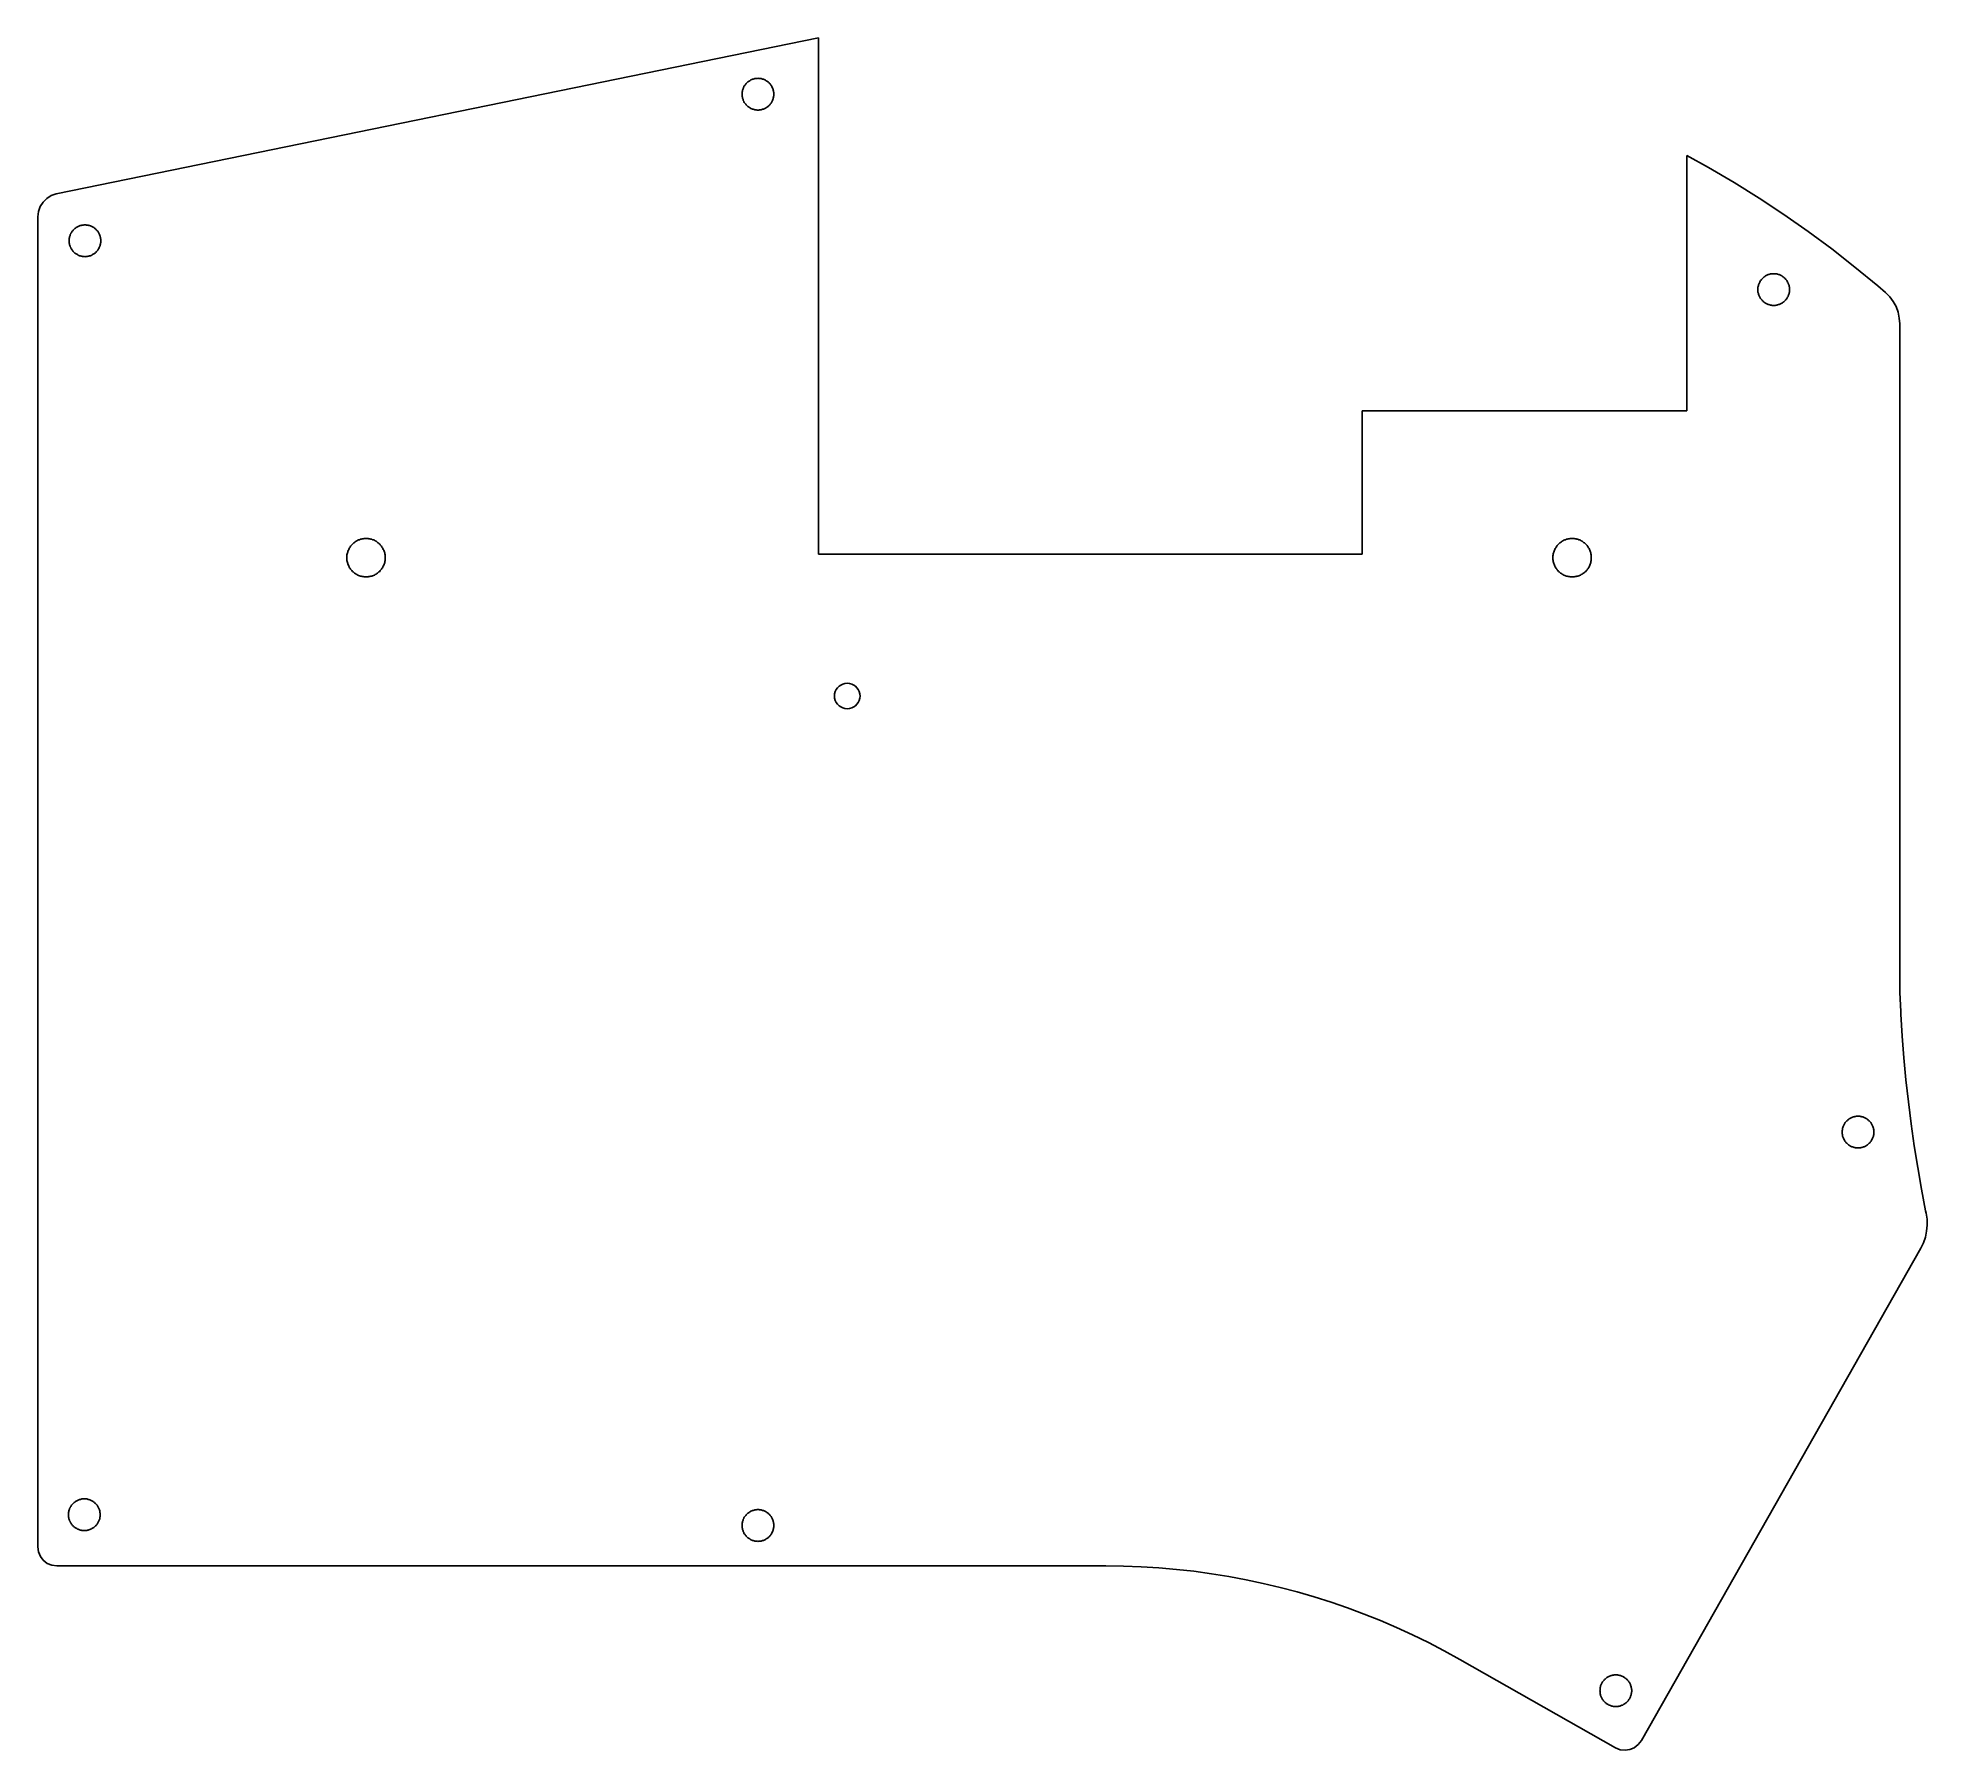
# Model space of a CAD drawing. Header units: centimetres. Extents: x 5 to 155, y 5 to 141.
import ezdxf

# ---------------------------------------------------------------- set-up
doc = ezdxf.new("R2010")
doc.units = ezdxf.units.CM
doc.layers.get('0').update_dxf_attribs({"color": 153, "true_color": 0x5890e1})

msp = doc.modelspace()

# ---------------------------------------------------------------- linework, layer by layer
for points in [[(6.38, 128.73, 0), (66.79, 141.11, 0)], [(66.79, 141.11, 0), (66.79, 100.17, 0)], [(61.39, 137.74, 0), (61.44, 137.77, 0)], [(61.44, 137.77, 0), (61.5, 137.8, 0)], [(61.5, 137.8, 0), (61.56, 137.82, 0)], [(61.56, 137.82, 0), (61.62, 137.84, 0)], [(61.62, 137.84, 0), (61.68, 137.86, 0)], [(61.68, 137.86, 0), (61.74, 137.87, 0)], [(61.74, 137.87, 0), (61.8, 137.88, 0)], [(61.8, 137.88, 0), (61.86, 137.89, 0)], [(61.86, 137.89, 0), (61.92, 137.89, 0)], [(61.92, 137.89, 0), (61.99, 137.9, 0)], [(61.99, 137.9, 0), (62.05, 137.89, 0)], [(62.05, 137.89, 0), (62.12, 137.89, 0)], [(62.12, 137.89, 0), (62.18, 137.88, 0)], [(62.18, 137.88, 0), (62.24, 137.87, 0)], [(62.24, 137.87, 0), (62.3, 137.86, 0)], [(62.3, 137.86, 0), (62.36, 137.84, 0)], [(62.36, 137.84, 0), (62.42, 137.82, 0)], [(62.42, 137.82, 0), (62.48, 137.8, 0)], [(62.48, 137.8, 0), (62.53, 137.77, 0)], [(62.53, 137.77, 0), (62.59, 137.74, 0)], [(60.73, 136.7, 0), (60.74, 136.77, 0)], [(60.73, 136.64, 0), (60.73, 136.7, 0)], [(60.73, 136.57, 0), (60.73, 136.64, 0)], [(60.74, 136.51, 0), (60.73, 136.57, 0)], [(60.74, 136.77, 0), (60.75, 136.83, 0)], [(60.75, 136.45, 0), (60.74, 136.51, 0)], [(60.75, 136.83, 0), (60.76, 136.89, 0)], [(60.76, 136.39, 0), (60.75, 136.45, 0)], [(60.76, 136.89, 0), (60.77, 136.95, 0)], [(60.77, 136.33, 0), (60.76, 136.39, 0)], [(60.77, 136.95, 0), (60.79, 137.01, 0)], [(60.79, 136.27, 0), (60.77, 136.33, 0)], [(60.79, 137.01, 0), (60.81, 137.07, 0)], [(60.81, 137.07, 0), (60.83, 137.13, 0)], [(60.83, 137.13, 0), (60.86, 137.18, 0)], [(60.86, 137.18, 0), (60.88, 137.24, 0)], [(60.88, 137.24, 0), (60.91, 137.29, 0)], [(60.91, 137.29, 0), (60.95, 137.34, 0)], [(60.95, 137.34, 0), (60.98, 137.39, 0)], [(60.98, 137.39, 0), (61.02, 137.44, 0)], [(61.02, 137.44, 0), (61.06, 137.48, 0)], [(61.06, 137.48, 0), (61.1, 137.53, 0)], [(61.1, 137.53, 0), (61.14, 137.57, 0)], [(61.14, 137.57, 0), (61.19, 137.61, 0)], [(61.19, 137.61, 0), (61.24, 137.65, 0)], [(61.24, 137.65, 0), (61.29, 137.68, 0)], [(61.29, 137.68, 0), (61.34, 137.71, 0)], [(61.34, 137.71, 0), (61.39, 137.74, 0)], [(62.59, 137.74, 0), (62.64, 137.71, 0)], [(62.64, 137.71, 0), (62.69, 137.68, 0)], [(62.69, 137.68, 0), (62.74, 137.65, 0)], [(62.74, 137.65, 0), (62.79, 137.61, 0)], [(62.79, 137.61, 0), (62.83, 137.57, 0)], [(62.83, 137.57, 0), (62.88, 137.53, 0)], [(62.88, 137.53, 0), (62.92, 137.48, 0)], [(62.92, 137.48, 0), (62.96, 137.44, 0)], [(62.96, 137.44, 0), (63, 137.39, 0)], [(63, 137.39, 0), (63.03, 137.34, 0)], [(63.03, 137.34, 0), (63.06, 137.29, 0)], [(63.06, 137.29, 0), (63.09, 137.24, 0)], [(63.09, 137.24, 0), (63.12, 137.18, 0)], [(63.12, 137.18, 0), (63.15, 137.13, 0)], [(63.15, 137.13, 0), (63.17, 137.07, 0)], [(63.17, 137.07, 0), (63.19, 137.01, 0)], [(63.19, 137.01, 0), (63.21, 136.95, 0)], [(63.21, 136.33, 0), (63.19, 136.27, 0)], [(63.21, 136.95, 0), (63.22, 136.89, 0)], [(63.22, 136.39, 0), (63.21, 136.33, 0)], [(63.22, 136.89, 0), (63.23, 136.83, 0)], [(63.23, 136.45, 0), (63.22, 136.39, 0)], [(63.23, 136.83, 0), (63.24, 136.77, 0)], [(63.24, 136.51, 0), (63.23, 136.45, 0)], [(63.24, 136.77, 0), (63.24, 136.7, 0)], [(63.24, 136.7, 0), (63.25, 136.64, 0)], [(63.25, 136.64, 0), (63.24, 136.57, 0)], [(63.24, 136.57, 0), (63.24, 136.51, 0)], [(60.81, 136.21, 0), (60.79, 136.27, 0)], [(60.83, 136.15, 0), (60.81, 136.21, 0)], [(60.86, 136.09, 0), (60.83, 136.15, 0)], [(60.88, 136.04, 0), (60.86, 136.09, 0)], [(60.91, 135.99, 0), (60.88, 136.04, 0)], [(60.95, 135.94, 0), (60.91, 135.99, 0)], [(60.98, 135.89, 0), (60.95, 135.94, 0)], [(61.02, 135.84, 0), (60.98, 135.89, 0)], [(61.06, 135.79, 0), (61.02, 135.84, 0)], [(61.1, 135.75, 0), (61.06, 135.79, 0)], [(61.14, 135.71, 0), (61.1, 135.75, 0)], [(61.19, 135.67, 0), (61.14, 135.71, 0)], [(61.24, 135.63, 0), (61.19, 135.67, 0)], [(61.29, 135.6, 0), (61.24, 135.63, 0)], [(61.34, 135.56, 0), (61.29, 135.6, 0)], [(61.39, 135.53, 0), (61.34, 135.56, 0)], [(61.44, 135.51, 0), (61.39, 135.53, 0)], [(61.5, 135.48, 0), (61.44, 135.51, 0)], [(61.56, 135.46, 0), (61.5, 135.48, 0)], [(61.62, 135.44, 0), (61.56, 135.46, 0)], [(61.68, 135.42, 0), (61.62, 135.44, 0)], [(61.74, 135.41, 0), (61.68, 135.42, 0)], [(61.8, 135.4, 0), (61.74, 135.41, 0)], [(61.86, 135.39, 0), (61.8, 135.4, 0)], [(61.92, 135.38, 0), (61.86, 135.39, 0)], [(61.99, 135.38, 0), (61.92, 135.38, 0)], [(62.05, 135.38, 0), (61.99, 135.38, 0)], [(62.12, 135.39, 0), (62.05, 135.38, 0)], [(62.18, 135.4, 0), (62.12, 135.39, 0)], [(62.24, 135.41, 0), (62.18, 135.4, 0)], [(62.3, 135.42, 0), (62.24, 135.41, 0)], [(62.36, 135.44, 0), (62.3, 135.42, 0)], [(62.42, 135.46, 0), (62.36, 135.44, 0)], [(62.48, 135.48, 0), (62.42, 135.46, 0)], [(62.53, 135.51, 0), (62.48, 135.48, 0)], [(62.59, 135.53, 0), (62.53, 135.51, 0)], [(62.64, 135.56, 0), (62.59, 135.53, 0)], [(62.69, 135.6, 0), (62.64, 135.56, 0)], [(62.74, 135.63, 0), (62.69, 135.6, 0)], [(62.79, 135.67, 0), (62.74, 135.63, 0)], [(62.83, 135.71, 0), (62.79, 135.67, 0)], [(62.88, 135.75, 0), (62.83, 135.71, 0)], [(62.92, 135.79, 0), (62.88, 135.75, 0)], [(62.96, 135.84, 0), (62.92, 135.79, 0)], [(63, 135.89, 0), (62.96, 135.84, 0)], [(63.03, 135.94, 0), (63, 135.89, 0)], [(63.06, 135.99, 0), (63.03, 135.94, 0)], [(63.09, 136.04, 0), (63.06, 135.99, 0)], [(63.12, 136.09, 0), (63.09, 136.04, 0)], [(63.15, 136.15, 0), (63.12, 136.09, 0)], [(63.17, 136.21, 0), (63.15, 136.15, 0)], [(63.19, 136.27, 0), (63.17, 136.21, 0)], [(135.6, 111.54, 0), (135.6, 131.79, 0)], [(135.6, 131.79, 0), (137.34, 130.83, 0)], [(137.34, 130.83, 0), (139.36, 129.64, 0)], [(139.36, 129.64, 0), (141.35, 128.39, 0)], [(4.91, 126.93, 0), (4.96, 127.35, 0)], [(4.96, 127.35, 0), (5.1, 127.74, 0)], [(5.1, 127.74, 0), (5.33, 128.09, 0)], [(5.33, 128.09, 0), (5.62, 128.38, 0)], [(5.62, 128.38, 0), (5.98, 128.6, 0)], [(5.98, 128.6, 0), (6.38, 128.73, 0)], [(141.35, 128.39, 0), (143.31, 127.1, 0)], [(4.91, 21.5, 0), (4.91, 126.93, 0)], [(7.64, 125.77, 0), (7.68, 125.82, 0)], [(7.68, 125.82, 0), (7.72, 125.87, 0)], [(7.72, 125.87, 0), (7.76, 125.91, 0)], [(7.76, 125.91, 0), (7.81, 125.95, 0)], [(7.81, 125.95, 0), (7.85, 125.99, 0)], [(7.85, 125.99, 0), (7.9, 126.03, 0)], [(7.9, 126.03, 0), (7.95, 126.06, 0)], [(7.95, 126.06, 0), (8, 126.09, 0)], [(8, 126.09, 0), (8.05, 126.13, 0)], [(8.05, 126.13, 0), (8.11, 126.15, 0)], [(8.11, 126.15, 0), (8.16, 126.18, 0)], [(8.16, 126.18, 0), (8.22, 126.2, 0)], [(8.22, 126.2, 0), (8.28, 126.22, 0)], [(8.28, 126.22, 0), (8.34, 126.24, 0)], [(8.34, 126.24, 0), (8.4, 126.25, 0)], [(8.4, 126.25, 0), (8.46, 126.26, 0)], [(8.46, 126.26, 0), (8.52, 126.27, 0)], [(8.52, 126.27, 0), (8.59, 126.28, 0)], [(8.59, 126.28, 0), (8.65, 126.28, 0)], [(8.65, 126.28, 0), (8.71, 126.28, 0)], [(8.71, 126.28, 0), (8.78, 126.27, 0)], [(8.78, 126.27, 0), (8.84, 126.26, 0)], [(8.84, 126.26, 0), (8.9, 126.25, 0)], [(8.9, 126.25, 0), (8.96, 126.24, 0)], [(8.96, 126.24, 0), (9.02, 126.22, 0)], [(9.02, 126.22, 0), (9.08, 126.2, 0)], [(9.08, 126.2, 0), (9.14, 126.18, 0)], [(9.14, 126.18, 0), (9.19, 126.15, 0)], [(9.19, 126.15, 0), (9.25, 126.13, 0)], [(9.25, 126.13, 0), (9.3, 126.09, 0)], [(9.3, 126.09, 0), (9.35, 126.06, 0)], [(9.35, 126.06, 0), (9.4, 126.03, 0)], [(9.4, 126.03, 0), (9.45, 125.99, 0)], [(9.45, 125.99, 0), (9.49, 125.95, 0)], [(9.49, 125.95, 0), (9.54, 125.91, 0)], [(9.54, 125.91, 0), (9.58, 125.87, 0)], [(9.58, 125.87, 0), (9.62, 125.82, 0)], [(9.62, 125.82, 0), (9.66, 125.77, 0)], [(143.31, 127.1, 0), (145.23, 125.76, 0)], [(7.39, 125.09, 0), (7.4, 125.15, 0)], [(7.39, 125.02, 0), (7.39, 125.09, 0)], [(7.39, 124.96, 0), (7.39, 125.02, 0)], [(7.4, 124.89, 0), (7.39, 124.96, 0)], [(7.4, 125.15, 0), (7.41, 125.21, 0)], [(7.41, 124.83, 0), (7.4, 124.89, 0)], [(7.41, 125.21, 0), (7.42, 125.27, 0)], [(7.42, 124.77, 0), (7.41, 124.83, 0)], [(7.42, 125.27, 0), (7.43, 125.33, 0)], [(7.43, 124.71, 0), (7.42, 124.77, 0)], [(7.43, 125.33, 0), (7.45, 125.39, 0)], [(7.45, 124.65, 0), (7.43, 124.71, 0)], [(7.45, 125.39, 0), (7.47, 125.45, 0)], [(7.47, 124.59, 0), (7.45, 124.65, 0)], [(7.47, 125.45, 0), (7.49, 125.51, 0)], [(7.49, 124.53, 0), (7.47, 124.59, 0)], [(7.49, 125.51, 0), (7.52, 125.57, 0)], [(7.52, 124.48, 0), (7.49, 124.53, 0)], [(7.52, 125.57, 0), (7.54, 125.62, 0)], [(7.54, 124.42, 0), (7.52, 124.48, 0)], [(7.54, 125.62, 0), (7.58, 125.67, 0)], [(7.58, 124.37, 0), (7.54, 124.42, 0)], [(7.58, 125.67, 0), (7.61, 125.72, 0)], [(7.61, 124.32, 0), (7.58, 124.37, 0)], [(7.61, 125.72, 0), (7.64, 125.77, 0)], [(7.64, 124.27, 0), (7.61, 124.32, 0)], [(9.66, 125.77, 0), (9.69, 125.72, 0)], [(9.69, 124.32, 0), (9.66, 124.27, 0)], [(9.69, 125.72, 0), (9.72, 125.67, 0)], [(9.72, 124.37, 0), (9.69, 124.32, 0)], [(9.72, 125.67, 0), (9.75, 125.62, 0)], [(9.75, 124.42, 0), (9.72, 124.37, 0)], [(9.75, 125.62, 0), (9.78, 125.57, 0)], [(9.78, 124.48, 0), (9.75, 124.42, 0)], [(9.78, 125.57, 0), (9.81, 125.51, 0)], [(9.81, 124.53, 0), (9.78, 124.48, 0)], [(9.81, 125.51, 0), (9.83, 125.45, 0)], [(9.83, 124.59, 0), (9.81, 124.53, 0)], [(9.83, 125.45, 0), (9.85, 125.39, 0)], [(9.85, 124.65, 0), (9.83, 124.59, 0)], [(9.85, 125.39, 0), (9.87, 125.33, 0)], [(9.87, 124.71, 0), (9.85, 124.65, 0)], [(9.87, 125.33, 0), (9.88, 125.27, 0)], [(9.88, 124.77, 0), (9.87, 124.71, 0)], [(9.88, 125.27, 0), (9.89, 125.21, 0)], [(9.89, 124.83, 0), (9.88, 124.77, 0)], [(9.89, 125.21, 0), (9.9, 125.15, 0)], [(9.9, 124.89, 0), (9.89, 124.83, 0)], [(9.9, 125.15, 0), (9.9, 125.09, 0)], [(9.9, 125.09, 0), (9.91, 125.02, 0)], [(9.91, 125.02, 0), (9.9, 124.96, 0)], [(9.9, 124.96, 0), (9.9, 124.89, 0)], [(145.23, 125.76, 0), (147.11, 124.37, 0)], [(147.11, 124.37, 0), (148.94, 122.93, 0)], [(7.68, 124.22, 0), (7.64, 124.27, 0)], [(7.72, 124.18, 0), (7.68, 124.22, 0)], [(7.76, 124.13, 0), (7.72, 124.18, 0)], [(7.81, 124.09, 0), (7.76, 124.13, 0)], [(7.85, 124.05, 0), (7.81, 124.09, 0)], [(7.9, 124.01, 0), (7.85, 124.05, 0)], [(7.95, 123.98, 0), (7.9, 124.01, 0)], [(8, 123.95, 0), (7.95, 123.98, 0)], [(8.05, 123.92, 0), (8, 123.95, 0)], [(8.11, 123.89, 0), (8.05, 123.92, 0)], [(8.16, 123.86, 0), (8.11, 123.89, 0)], [(8.22, 123.84, 0), (8.16, 123.86, 0)], [(8.28, 123.82, 0), (8.22, 123.84, 0)], [(8.34, 123.8, 0), (8.28, 123.82, 0)], [(8.4, 123.79, 0), (8.34, 123.8, 0)], [(8.46, 123.78, 0), (8.4, 123.79, 0)], [(8.52, 123.77, 0), (8.46, 123.78, 0)], [(8.59, 123.77, 0), (8.52, 123.77, 0)], [(8.65, 123.76, 0), (8.59, 123.77, 0)], [(8.71, 123.77, 0), (8.65, 123.76, 0)], [(8.78, 123.77, 0), (8.71, 123.77, 0)], [(8.84, 123.78, 0), (8.78, 123.77, 0)], [(8.9, 123.79, 0), (8.84, 123.78, 0)], [(8.96, 123.8, 0), (8.9, 123.79, 0)], [(9.02, 123.82, 0), (8.96, 123.8, 0)], [(9.08, 123.84, 0), (9.02, 123.82, 0)], [(9.14, 123.86, 0), (9.08, 123.84, 0)], [(9.19, 123.89, 0), (9.14, 123.86, 0)], [(9.25, 123.92, 0), (9.19, 123.89, 0)], [(9.3, 123.95, 0), (9.25, 123.92, 0)], [(9.35, 123.98, 0), (9.3, 123.95, 0)], [(9.4, 124.01, 0), (9.35, 123.98, 0)], [(9.45, 124.05, 0), (9.4, 124.01, 0)], [(9.49, 124.09, 0), (9.45, 124.05, 0)], [(9.54, 124.13, 0), (9.49, 124.09, 0)], [(9.58, 124.18, 0), (9.54, 124.13, 0)], [(9.62, 124.22, 0), (9.58, 124.18, 0)], [(9.66, 124.27, 0), (9.62, 124.22, 0)], [(148.94, 122.93, 0), (150.74, 121.45, 0)], [(141.25, 121.35, 0), (141.27, 121.41, 0)], [(141.25, 121.28, 0), (141.25, 121.35, 0)], [(141.27, 121.41, 0), (141.28, 121.47, 0)], [(141.28, 121.47, 0), (141.3, 121.53, 0)], [(141.3, 121.53, 0), (141.32, 121.59, 0)], [(141.32, 121.59, 0), (141.34, 121.64, 0)], [(141.34, 121.64, 0), (141.36, 121.7, 0)], [(141.36, 121.7, 0), (141.39, 121.75, 0)], [(141.39, 121.75, 0), (141.42, 121.81, 0)], [(141.42, 121.81, 0), (141.45, 121.86, 0)], [(141.45, 121.86, 0), (141.49, 121.91, 0)], [(141.49, 121.91, 0), (141.53, 121.95, 0)], [(141.53, 121.95, 0), (141.57, 122, 0)], [(141.57, 122, 0), (141.61, 122.04, 0)], [(141.61, 122.04, 0), (141.65, 122.08, 0)], [(141.65, 122.08, 0), (141.7, 122.12, 0)], [(141.7, 122.12, 0), (141.74, 122.16, 0)], [(141.74, 122.16, 0), (141.79, 122.2, 0)], [(141.79, 122.2, 0), (141.85, 122.23, 0)], [(141.85, 122.23, 0), (141.9, 122.26, 0)], [(141.9, 122.26, 0), (141.95, 122.29, 0)], [(141.95, 122.29, 0), (142.01, 122.31, 0)], [(142.01, 122.31, 0), (142.06, 122.34, 0)], [(142.06, 122.34, 0), (142.12, 122.35, 0)], [(142.12, 122.35, 0), (142.18, 122.37, 0)], [(142.18, 122.37, 0), (142.24, 122.39, 0)], [(142.24, 122.39, 0), (142.31, 122.4, 0)], [(142.31, 122.4, 0), (142.37, 122.4, 0)], [(142.37, 122.4, 0), (142.43, 122.41, 0)], [(142.43, 122.41, 0), (142.5, 122.41, 0)], [(142.5, 122.41, 0), (142.56, 122.41, 0)], [(142.56, 122.41, 0), (142.62, 122.4, 0)], [(142.62, 122.4, 0), (142.69, 122.4, 0)], [(142.69, 122.4, 0), (142.75, 122.39, 0)], [(142.75, 122.39, 0), (142.81, 122.37, 0)], [(142.81, 122.37, 0), (142.87, 122.35, 0)], [(142.87, 122.35, 0), (142.93, 122.34, 0)], [(142.93, 122.34, 0), (142.99, 122.31, 0)], [(142.99, 122.31, 0), (143.04, 122.29, 0)], [(143.04, 122.29, 0), (143.09, 122.26, 0)], [(143.09, 122.26, 0), (143.15, 122.23, 0)], [(143.15, 122.23, 0), (143.2, 122.2, 0)], [(143.2, 122.2, 0), (143.25, 122.16, 0)], [(143.25, 122.16, 0), (143.3, 122.12, 0)], [(143.3, 122.12, 0), (143.34, 122.08, 0)], [(143.34, 122.08, 0), (143.38, 122.04, 0)], [(143.38, 122.04, 0), (143.43, 122, 0)], [(143.43, 122, 0), (143.47, 121.95, 0)], [(143.47, 121.95, 0), (143.5, 121.91, 0)], [(143.5, 121.91, 0), (143.54, 121.86, 0)], [(143.54, 121.86, 0), (143.57, 121.81, 0)], [(143.57, 121.81, 0), (143.6, 121.75, 0)], [(143.6, 121.75, 0), (143.63, 121.7, 0)], [(143.63, 121.7, 0), (143.65, 121.64, 0)], [(143.65, 121.64, 0), (143.68, 121.59, 0)], [(143.68, 121.59, 0), (143.7, 121.53, 0)], [(143.7, 121.53, 0), (143.71, 121.47, 0)], [(143.71, 121.47, 0), (143.73, 121.41, 0)], [(143.73, 121.41, 0), (143.74, 121.35, 0)], [(143.74, 121.35, 0), (143.75, 121.28, 0)], [(150.74, 121.45, 0), (151.36, 120.92, 0)], [(141.24, 121.22, 0), (141.25, 121.28, 0)], [(141.24, 121.15, 0), (141.24, 121.22, 0)], [(141.24, 121.09, 0), (141.24, 121.15, 0)], [(141.25, 121.03, 0), (141.24, 121.09, 0)], [(141.25, 120.96, 0), (141.25, 121.03, 0)], [(141.27, 120.9, 0), (141.25, 120.96, 0)], [(141.28, 120.84, 0), (141.27, 120.9, 0)], [(141.3, 120.78, 0), (141.28, 120.84, 0)], [(141.32, 120.72, 0), (141.3, 120.78, 0)], [(141.34, 120.67, 0), (141.32, 120.72, 0)], [(141.36, 120.61, 0), (141.34, 120.67, 0)], [(141.39, 120.56, 0), (141.36, 120.61, 0)], [(141.42, 120.5, 0), (141.39, 120.56, 0)], [(141.45, 120.45, 0), (141.42, 120.5, 0)], [(141.49, 120.4, 0), (141.45, 120.45, 0)], [(141.53, 120.36, 0), (141.49, 120.4, 0)], [(141.57, 120.31, 0), (141.53, 120.36, 0)], [(141.61, 120.27, 0), (141.57, 120.31, 0)], [(141.65, 120.23, 0), (141.61, 120.27, 0)], [(141.7, 120.19, 0), (141.65, 120.23, 0)], [(141.74, 120.15, 0), (141.7, 120.19, 0)], [(141.79, 120.11, 0), (141.74, 120.15, 0)], [(141.85, 120.08, 0), (141.79, 120.11, 0)], [(141.9, 120.05, 0), (141.85, 120.08, 0)], [(141.95, 120.02, 0), (141.9, 120.05, 0)], [(142.01, 120, 0), (141.95, 120.02, 0)], [(142.06, 119.97, 0), (142.01, 120, 0)], [(142.12, 119.96, 0), (142.06, 119.97, 0)], [(142.18, 119.94, 0), (142.12, 119.96, 0)], [(142.24, 119.92, 0), (142.18, 119.94, 0)], [(142.31, 119.91, 0), (142.24, 119.92, 0)], [(142.37, 119.9, 0), (142.31, 119.91, 0)], [(142.43, 119.9, 0), (142.37, 119.9, 0)], [(142.5, 119.9, 0), (142.43, 119.9, 0)], [(142.56, 119.9, 0), (142.5, 119.9, 0)], [(142.62, 119.9, 0), (142.56, 119.9, 0)], [(142.69, 119.91, 0), (142.62, 119.9, 0)], [(142.75, 119.92, 0), (142.69, 119.91, 0)], [(142.81, 119.94, 0), (142.75, 119.92, 0)], [(142.87, 119.96, 0), (142.81, 119.94, 0)], [(142.93, 119.97, 0), (142.87, 119.96, 0)], [(142.99, 120, 0), (142.93, 119.97, 0)], [(143.04, 120.02, 0), (142.99, 120, 0)], [(143.09, 120.05, 0), (143.04, 120.02, 0)], [(143.15, 120.08, 0), (143.09, 120.05, 0)], [(143.2, 120.11, 0), (143.15, 120.08, 0)], [(143.25, 120.15, 0), (143.2, 120.11, 0)], [(143.3, 120.19, 0), (143.25, 120.15, 0)], [(143.34, 120.23, 0), (143.3, 120.19, 0)], [(143.38, 120.27, 0), (143.34, 120.23, 0)], [(143.43, 120.31, 0), (143.38, 120.27, 0)], [(143.47, 120.36, 0), (143.43, 120.31, 0)], [(143.5, 120.4, 0), (143.47, 120.36, 0)], [(143.54, 120.45, 0), (143.5, 120.4, 0)], [(143.57, 120.5, 0), (143.54, 120.45, 0)], [(143.6, 120.56, 0), (143.57, 120.5, 0)], [(143.63, 120.61, 0), (143.6, 120.56, 0)], [(143.65, 120.67, 0), (143.63, 120.61, 0)], [(143.68, 120.72, 0), (143.65, 120.67, 0)], [(143.7, 120.78, 0), (143.68, 120.72, 0)], [(143.71, 120.84, 0), (143.7, 120.78, 0)], [(143.73, 120.9, 0), (143.71, 120.84, 0)], [(143.74, 120.96, 0), (143.73, 120.9, 0)], [(143.75, 121.03, 0), (143.74, 120.96, 0)], [(143.75, 121.28, 0), (143.75, 121.22, 0)], [(143.75, 121.22, 0), (143.75, 121.15, 0)], [(143.75, 121.15, 0), (143.75, 121.09, 0)], [(143.75, 121.09, 0), (143.75, 121.03, 0)], [(151.36, 120.92, 0), (151.69, 120.58, 0)], [(151.69, 120.58, 0), (151.97, 120.2, 0)], [(151.97, 120.2, 0), (152.19, 119.8, 0)], [(152.19, 119.8, 0), (152.35, 119.36, 0)], [(152.35, 119.36, 0), (152.45, 118.9, 0)], [(152.45, 118.9, 0), (152.49, 118.43, 0)], [(152.49, 118.43, 0), (152.49, 66.93, 0)], [(109.88, 111.54, 0), (135.6, 111.54, 0)], [(109.88, 100.17, 0), (109.88, 111.54, 0)], [(29.45, 100.28, 0), (29.48, 100.35, 0)], [(29.48, 100.35, 0), (29.5, 100.43, 0)], [(29.5, 100.43, 0), (29.53, 100.49, 0)], [(29.53, 100.49, 0), (29.56, 100.56, 0)], [(29.56, 100.56, 0), (29.59, 100.63, 0)], [(29.59, 100.63, 0), (29.63, 100.69, 0)], [(29.63, 100.69, 0), (29.67, 100.75, 0)], [(29.67, 100.75, 0), (29.71, 100.81, 0)], [(29.71, 100.81, 0), (29.75, 100.87, 0)], [(29.75, 100.87, 0), (29.8, 100.93, 0)], [(29.8, 100.93, 0), (29.85, 100.98, 0)], [(29.85, 100.98, 0), (29.91, 101.03, 0)], [(29.91, 101.03, 0), (29.96, 101.08, 0)], [(29.96, 101.08, 0), (30.02, 101.12, 0)], [(30.02, 101.12, 0), (30.08, 101.17, 0)], [(30.08, 101.17, 0), (30.14, 101.21, 0)], [(30.14, 101.21, 0), (30.2, 101.24, 0)], [(30.2, 101.24, 0), (30.27, 101.28, 0)], [(30.27, 101.28, 0), (30.34, 101.31, 0)], [(30.34, 101.31, 0), (30.41, 101.33, 0)], [(30.41, 101.33, 0), (30.48, 101.36, 0)], [(30.48, 101.36, 0), (30.55, 101.38, 0)], [(30.55, 101.38, 0), (30.62, 101.4, 0)], [(30.62, 101.4, 0), (30.7, 101.41, 0)], [(30.7, 101.41, 0), (30.77, 101.42, 0)], [(30.77, 101.42, 0), (30.85, 101.42, 0)], [(30.85, 101.42, 0), (30.93, 101.43, 0)], [(30.93, 101.43, 0), (31.01, 101.42, 0)], [(31.01, 101.42, 0), (31.09, 101.42, 0)], [(31.09, 101.42, 0), (31.16, 101.41, 0)], [(31.16, 101.41, 0), (31.24, 101.4, 0)], [(31.24, 101.4, 0), (31.31, 101.38, 0)], [(31.31, 101.38, 0), (31.38, 101.36, 0)], [(31.38, 101.36, 0), (31.45, 101.33, 0)], [(31.45, 101.33, 0), (31.52, 101.31, 0)], [(31.52, 101.31, 0), (31.59, 101.28, 0)], [(31.59, 101.28, 0), (31.66, 101.24, 0)], [(31.66, 101.24, 0), (31.72, 101.21, 0)], [(31.72, 101.21, 0), (31.78, 101.17, 0)], [(31.78, 101.17, 0), (31.84, 101.12, 0)], [(31.84, 101.12, 0), (31.9, 101.08, 0)], [(31.9, 101.08, 0), (31.95, 101.03, 0)], [(31.95, 101.03, 0), (32.01, 100.98, 0)], [(32.01, 100.98, 0), (32.06, 100.93, 0)], [(32.06, 100.93, 0), (32.11, 100.87, 0)], [(32.11, 100.87, 0), (32.15, 100.81, 0)], [(32.15, 100.81, 0), (32.19, 100.75, 0)], [(32.19, 100.75, 0), (32.23, 100.69, 0)], [(32.23, 100.69, 0), (32.27, 100.63, 0)], [(32.27, 100.63, 0), (32.3, 100.56, 0)], [(32.3, 100.56, 0), (32.33, 100.49, 0)], [(32.33, 100.49, 0), (32.36, 100.43, 0)], [(32.36, 100.43, 0), (32.39, 100.35, 0)], [(32.39, 100.35, 0), (32.41, 100.28, 0)], [(125.04, 100.28, 0), (125.07, 100.35, 0)], [(125.07, 100.35, 0), (125.09, 100.43, 0)], [(125.09, 100.43, 0), (125.12, 100.49, 0)], [(125.12, 100.49, 0), (125.15, 100.56, 0)], [(125.15, 100.56, 0), (125.18, 100.63, 0)], [(125.18, 100.63, 0), (125.22, 100.69, 0)], [(125.22, 100.69, 0), (125.26, 100.75, 0)], [(125.26, 100.75, 0), (125.3, 100.81, 0)], [(125.3, 100.81, 0), (125.34, 100.87, 0)], [(125.34, 100.87, 0), (125.39, 100.93, 0)], [(125.39, 100.93, 0), (125.44, 100.98, 0)], [(125.44, 100.98, 0), (125.5, 101.03, 0)], [(125.5, 101.03, 0), (125.55, 101.08, 0)], [(125.55, 101.08, 0), (125.61, 101.12, 0)], [(125.61, 101.12, 0), (125.67, 101.17, 0)], [(125.67, 101.17, 0), (125.73, 101.21, 0)], [(125.73, 101.21, 0), (125.79, 101.24, 0)], [(125.79, 101.24, 0), (125.86, 101.28, 0)], [(125.86, 101.28, 0), (125.93, 101.31, 0)], [(125.93, 101.31, 0), (126, 101.33, 0)], [(126, 101.33, 0), (126.07, 101.36, 0)], [(126.07, 101.36, 0), (126.14, 101.38, 0)], [(126.14, 101.38, 0), (126.21, 101.4, 0)], [(126.21, 101.4, 0), (126.29, 101.41, 0)], [(126.29, 101.41, 0), (126.36, 101.42, 0)], [(126.36, 101.42, 0), (126.44, 101.42, 0)], [(126.44, 101.42, 0), (126.52, 101.43, 0)], [(126.52, 101.43, 0), (126.6, 101.42, 0)], [(126.6, 101.42, 0), (126.68, 101.42, 0)], [(126.68, 101.42, 0), (126.75, 101.41, 0)], [(126.75, 101.41, 0), (126.83, 101.4, 0)], [(126.83, 101.4, 0), (126.9, 101.38, 0)], [(126.9, 101.38, 0), (126.97, 101.36, 0)], [(126.97, 101.36, 0), (127.04, 101.33, 0)], [(127.04, 101.33, 0), (127.11, 101.31, 0)], [(127.11, 101.31, 0), (127.18, 101.28, 0)], [(127.18, 101.28, 0), (127.25, 101.24, 0)], [(127.25, 101.24, 0), (127.31, 101.21, 0)], [(127.31, 101.21, 0), (127.37, 101.17, 0)], [(127.37, 101.17, 0), (127.43, 101.12, 0)], [(127.43, 101.12, 0), (127.49, 101.08, 0)], [(127.49, 101.08, 0), (127.55, 101.03, 0)], [(127.55, 101.03, 0), (127.6, 100.98, 0)], [(127.6, 100.98, 0), (127.65, 100.93, 0)], [(127.65, 100.93, 0), (127.7, 100.87, 0)], [(127.7, 100.87, 0), (127.74, 100.81, 0)], [(127.74, 100.81, 0), (127.78, 100.75, 0)], [(127.78, 100.75, 0), (127.82, 100.69, 0)], [(127.82, 100.69, 0), (127.86, 100.63, 0)], [(127.86, 100.63, 0), (127.89, 100.56, 0)], [(127.89, 100.56, 0), (127.92, 100.49, 0)], [(127.92, 100.49, 0), (127.95, 100.43, 0)], [(127.95, 100.43, 0), (127.98, 100.35, 0)], [(127.98, 100.35, 0), (128, 100.28, 0)], [(29.41, 100.06, 0), (29.42, 100.13, 0)], [(29.41, 99.98, 0), (29.41, 100.06, 0)], [(29.41, 99.9, 0), (29.41, 99.98, 0)], [(29.41, 99.82, 0), (29.41, 99.9, 0)], [(29.41, 99.75, 0), (29.41, 99.82, 0)], [(29.42, 99.67, 0), (29.41, 99.75, 0)], [(29.42, 100.13, 0), (29.44, 100.21, 0)], [(29.44, 99.6, 0), (29.42, 99.67, 0)], [(29.44, 100.21, 0), (29.45, 100.28, 0)], [(29.45, 99.52, 0), (29.44, 99.6, 0)], [(29.48, 99.45, 0), (29.45, 99.52, 0)], [(29.5, 99.38, 0), (29.48, 99.45, 0)], [(29.53, 99.31, 0), (29.5, 99.38, 0)], [(29.56, 99.24, 0), (29.53, 99.31, 0)], [(29.59, 99.18, 0), (29.56, 99.24, 0)], [(29.63, 99.11, 0), (29.59, 99.18, 0)], [(29.67, 99.05, 0), (29.63, 99.11, 0)], [(29.71, 98.99, 0), (29.67, 99.05, 0)], [(29.75, 98.93, 0), (29.71, 98.99, 0)], [(29.8, 98.88, 0), (29.75, 98.93, 0)], [(29.85, 98.82, 0), (29.8, 98.88, 0)], [(32.06, 98.88, 0), (32.01, 98.82, 0)], [(32.11, 98.93, 0), (32.06, 98.88, 0)], [(32.15, 98.99, 0), (32.11, 98.93, 0)], [(32.19, 99.05, 0), (32.15, 98.99, 0)], [(32.23, 99.11, 0), (32.19, 99.05, 0)], [(32.27, 99.18, 0), (32.23, 99.11, 0)], [(32.3, 99.24, 0), (32.27, 99.18, 0)], [(32.33, 99.31, 0), (32.3, 99.24, 0)], [(32.36, 99.38, 0), (32.33, 99.31, 0)], [(32.39, 99.45, 0), (32.36, 99.38, 0)], [(32.41, 99.52, 0), (32.39, 99.45, 0)], [(32.41, 100.28, 0), (32.42, 100.21, 0)], [(32.42, 99.6, 0), (32.41, 99.52, 0)], [(32.42, 100.21, 0), (32.44, 100.13, 0)], [(32.44, 99.67, 0), (32.42, 99.6, 0)], [(32.44, 100.13, 0), (32.45, 100.06, 0)], [(32.45, 99.75, 0), (32.44, 99.67, 0)], [(32.45, 100.06, 0), (32.45, 99.98, 0)], [(32.45, 99.98, 0), (32.45, 99.9, 0)], [(32.45, 99.9, 0), (32.45, 99.82, 0)], [(32.45, 99.82, 0), (32.45, 99.75, 0)], [(66.79, 100.17, 0), (109.88, 100.17, 0)], [(125, 100.06, 0), (125.01, 100.13, 0)], [(125, 99.98, 0), (125, 100.06, 0)], [(125, 99.9, 0), (125, 99.98, 0)], [(125, 99.82, 0), (125, 99.9, 0)], [(125, 99.75, 0), (125, 99.82, 0)], [(125.01, 99.67, 0), (125, 99.75, 0)], [(125.01, 100.13, 0), (125.03, 100.21, 0)], [(125.03, 99.6, 0), (125.01, 99.67, 0)], [(125.03, 100.21, 0), (125.04, 100.28, 0)], [(125.04, 99.52, 0), (125.03, 99.6, 0)], [(125.07, 99.45, 0), (125.04, 99.52, 0)], [(125.09, 99.38, 0), (125.07, 99.45, 0)], [(125.12, 99.31, 0), (125.09, 99.38, 0)], [(125.15, 99.24, 0), (125.12, 99.31, 0)], [(125.18, 99.18, 0), (125.15, 99.24, 0)], [(125.22, 99.11, 0), (125.18, 99.18, 0)], [(125.26, 99.05, 0), (125.22, 99.11, 0)], [(125.3, 98.99, 0), (125.26, 99.05, 0)], [(125.34, 98.93, 0), (125.3, 98.99, 0)], [(125.39, 98.88, 0), (125.34, 98.93, 0)], [(125.44, 98.82, 0), (125.39, 98.88, 0)], [(127.65, 98.88, 0), (127.6, 98.82, 0)], [(127.7, 98.93, 0), (127.65, 98.88, 0)], [(127.74, 98.99, 0), (127.7, 98.93, 0)], [(127.78, 99.05, 0), (127.74, 98.99, 0)], [(127.82, 99.11, 0), (127.78, 99.05, 0)], [(127.86, 99.18, 0), (127.82, 99.11, 0)], [(127.89, 99.24, 0), (127.86, 99.18, 0)], [(127.92, 99.31, 0), (127.89, 99.24, 0)], [(127.95, 99.38, 0), (127.92, 99.31, 0)], [(127.98, 99.45, 0), (127.95, 99.38, 0)], [(128, 99.52, 0), (127.98, 99.45, 0)], [(128, 100.28, 0), (128.01, 100.21, 0)], [(128.01, 99.6, 0), (128, 99.52, 0)], [(128.01, 100.21, 0), (128.03, 100.13, 0)], [(128.03, 99.67, 0), (128.01, 99.6, 0)], [(128.03, 100.13, 0), (128.04, 100.06, 0)], [(128.04, 99.75, 0), (128.03, 99.67, 0)], [(128.04, 100.06, 0), (128.04, 99.98, 0)], [(128.04, 99.98, 0), (128.04, 99.9, 0)], [(128.04, 99.9, 0), (128.04, 99.82, 0)], [(128.04, 99.82, 0), (128.04, 99.75, 0)], [(29.91, 98.77, 0), (29.85, 98.82, 0)], [(29.96, 98.73, 0), (29.91, 98.77, 0)], [(30.02, 98.68, 0), (29.96, 98.73, 0)], [(30.08, 98.64, 0), (30.02, 98.68, 0)], [(30.14, 98.6, 0), (30.08, 98.64, 0)], [(30.2, 98.56, 0), (30.14, 98.6, 0)], [(30.27, 98.53, 0), (30.2, 98.56, 0)], [(30.34, 98.5, 0), (30.27, 98.53, 0)], [(30.41, 98.47, 0), (30.34, 98.5, 0)], [(30.48, 98.45, 0), (30.41, 98.47, 0)], [(30.55, 98.43, 0), (30.48, 98.45, 0)], [(30.62, 98.41, 0), (30.55, 98.43, 0)], [(30.7, 98.4, 0), (30.62, 98.41, 0)], [(30.77, 98.39, 0), (30.7, 98.4, 0)], [(30.85, 98.38, 0), (30.77, 98.39, 0)], [(30.93, 98.38, 0), (30.85, 98.38, 0)], [(31.01, 98.38, 0), (30.93, 98.38, 0)], [(31.09, 98.39, 0), (31.01, 98.38, 0)], [(31.16, 98.4, 0), (31.09, 98.39, 0)], [(31.24, 98.41, 0), (31.16, 98.4, 0)], [(31.31, 98.43, 0), (31.24, 98.41, 0)], [(31.38, 98.45, 0), (31.31, 98.43, 0)], [(31.45, 98.47, 0), (31.38, 98.45, 0)], [(31.52, 98.5, 0), (31.45, 98.47, 0)], [(31.59, 98.53, 0), (31.52, 98.5, 0)], [(31.66, 98.56, 0), (31.59, 98.53, 0)], [(31.72, 98.6, 0), (31.66, 98.56, 0)], [(31.78, 98.64, 0), (31.72, 98.6, 0)], [(31.84, 98.68, 0), (31.78, 98.64, 0)], [(31.9, 98.73, 0), (31.84, 98.68, 0)], [(31.95, 98.77, 0), (31.9, 98.73, 0)], [(32.01, 98.82, 0), (31.95, 98.77, 0)], [(125.5, 98.77, 0), (125.44, 98.82, 0)], [(125.55, 98.73, 0), (125.5, 98.77, 0)], [(125.61, 98.68, 0), (125.55, 98.73, 0)], [(125.67, 98.64, 0), (125.61, 98.68, 0)], [(125.73, 98.6, 0), (125.67, 98.64, 0)], [(125.79, 98.56, 0), (125.73, 98.6, 0)], [(125.86, 98.53, 0), (125.79, 98.56, 0)], [(125.93, 98.5, 0), (125.86, 98.53, 0)], [(126, 98.47, 0), (125.93, 98.5, 0)], [(126.07, 98.45, 0), (126, 98.47, 0)], [(126.14, 98.43, 0), (126.07, 98.45, 0)], [(126.21, 98.41, 0), (126.14, 98.43, 0)], [(126.29, 98.4, 0), (126.21, 98.41, 0)], [(126.36, 98.39, 0), (126.29, 98.4, 0)], [(126.44, 98.38, 0), (126.36, 98.39, 0)], [(126.52, 98.38, 0), (126.44, 98.38, 0)], [(126.6, 98.38, 0), (126.52, 98.38, 0)], [(126.68, 98.39, 0), (126.6, 98.38, 0)], [(126.75, 98.4, 0), (126.68, 98.39, 0)], [(126.83, 98.41, 0), (126.75, 98.4, 0)], [(126.9, 98.43, 0), (126.83, 98.41, 0)], [(126.97, 98.45, 0), (126.9, 98.43, 0)], [(127.04, 98.47, 0), (126.97, 98.45, 0)], [(127.11, 98.5, 0), (127.04, 98.47, 0)], [(127.18, 98.53, 0), (127.11, 98.5, 0)], [(127.25, 98.56, 0), (127.18, 98.53, 0)], [(127.31, 98.6, 0), (127.25, 98.56, 0)], [(127.37, 98.64, 0), (127.31, 98.6, 0)], [(127.43, 98.68, 0), (127.37, 98.64, 0)], [(127.49, 98.73, 0), (127.43, 98.68, 0)], [(127.55, 98.77, 0), (127.49, 98.73, 0)], [(127.6, 98.82, 0), (127.55, 98.77, 0)], [(68.56, 89.81, 0), (68.71, 89.89, 0)], [(68.71, 89.89, 0), (68.88, 89.94, 0)], [(68.88, 89.94, 0), (69.07, 89.95, 0)], [(69.07, 89.95, 0), (69.25, 89.94, 0)], [(69.25, 89.94, 0), (69.42, 89.89, 0)], [(69.42, 89.89, 0), (69.58, 89.81, 0)], [(68.06, 88.94, 0), (68.07, 89.12, 0)], [(68.07, 88.76, 0), (68.06, 88.94, 0)], [(68.07, 89.12, 0), (68.12, 89.29, 0)], [(68.12, 88.59, 0), (68.07, 88.76, 0)], [(68.12, 89.29, 0), (68.19, 89.45, 0)], [(68.19, 88.43, 0), (68.12, 88.59, 0)], [(68.19, 89.45, 0), (68.29, 89.59, 0)], [(68.29, 88.29, 0), (68.19, 88.43, 0)], [(68.29, 89.59, 0), (68.42, 89.72, 0)], [(68.42, 89.72, 0), (68.56, 89.81, 0)], [(69.58, 89.81, 0), (69.72, 89.72, 0)], [(69.72, 89.72, 0), (69.84, 89.59, 0)], [(69.84, 89.59, 0), (69.94, 89.45, 0)], [(69.94, 88.43, 0), (69.84, 88.29, 0)], [(69.94, 89.45, 0), (70.01, 89.29, 0)], [(70.01, 88.59, 0), (69.94, 88.43, 0)], [(70.01, 89.29, 0), (70.06, 89.12, 0)], [(70.06, 88.76, 0), (70.01, 88.59, 0)], [(70.06, 89.12, 0), (70.08, 88.94, 0)], [(70.08, 88.94, 0), (70.06, 88.76, 0)], [(68.42, 88.17, 0), (68.29, 88.29, 0)], [(68.56, 88.07, 0), (68.42, 88.17, 0)], [(68.71, 88, 0), (68.56, 88.07, 0)], [(68.88, 87.95, 0), (68.71, 88, 0)], [(69.07, 87.93, 0), (68.88, 87.95, 0)], [(69.25, 87.95, 0), (69.07, 87.93, 0)], [(69.42, 88, 0), (69.25, 87.95, 0)], [(69.58, 88.07, 0), (69.42, 88, 0)], [(69.72, 88.17, 0), (69.58, 88.07, 0)], [(69.84, 88.29, 0), (69.72, 88.17, 0)], [(152.49, 66.93, 0), (152.49, 66.43, 0)], [(152.49, 66.43, 0), (152.5, 65.93, 0)], [(152.5, 65.93, 0), (152.5, 65.43, 0)], [(152.5, 65.43, 0), (152.52, 64.93, 0)], [(152.52, 64.93, 0), (152.54, 64.43, 0)], [(152.54, 64.43, 0), (152.56, 63.93, 0)], [(152.56, 63.93, 0), (152.57, 63.72, 0)], [(152.57, 63.72, 0), (152.67, 61.99, 0)], [(152.67, 61.99, 0), (152.81, 60.26, 0)], [(152.81, 60.26, 0), (152.98, 58.52, 0)], [(152.98, 58.52, 0), (153.17, 56.77, 0)], [(148.43, 55.38, 0), (148.48, 55.42, 0)], [(148.48, 55.42, 0), (148.53, 55.45, 0)], [(148.53, 55.45, 0), (148.58, 55.48, 0)], [(148.58, 55.48, 0), (148.64, 55.51, 0)], [(148.64, 55.51, 0), (148.69, 55.53, 0)], [(148.69, 55.53, 0), (148.75, 55.56, 0)], [(148.75, 55.56, 0), (148.81, 55.58, 0)], [(148.81, 55.58, 0), (148.87, 55.59, 0)], [(148.87, 55.59, 0), (148.93, 55.61, 0)], [(148.93, 55.61, 0), (148.99, 55.62, 0)], [(148.99, 55.62, 0), (149.05, 55.63, 0)], [(149.05, 55.63, 0), (149.12, 55.63, 0)], [(149.12, 55.63, 0), (149.18, 55.63, 0)], [(149.18, 55.63, 0), (149.24, 55.63, 0)], [(149.24, 55.63, 0), (149.31, 55.63, 0)], [(149.31, 55.63, 0), (149.37, 55.62, 0)], [(149.37, 55.62, 0), (149.43, 55.61, 0)], [(149.43, 55.61, 0), (149.49, 55.59, 0)], [(149.49, 55.59, 0), (149.55, 55.58, 0)], [(149.55, 55.58, 0), (149.61, 55.56, 0)], [(149.61, 55.56, 0), (149.67, 55.53, 0)], [(149.67, 55.53, 0), (149.72, 55.51, 0)], [(149.72, 55.51, 0), (149.78, 55.48, 0)], [(149.78, 55.48, 0), (149.83, 55.45, 0)], [(149.83, 55.45, 0), (149.88, 55.42, 0)], [(149.88, 55.42, 0), (149.93, 55.38, 0)], [(153.17, 56.77, 0), (153.39, 55.03, 0)], [(147.92, 54.38, 0), (147.93, 54.44, 0)], [(147.93, 54.31, 0), (147.92, 54.38, 0)], [(147.93, 54.5, 0), (147.94, 54.57, 0)], [(147.93, 54.44, 0), (147.93, 54.5, 0)], [(147.93, 54.25, 0), (147.93, 54.31, 0)], [(147.94, 54.19, 0), (147.93, 54.25, 0)], [(147.94, 54.57, 0), (147.95, 54.63, 0)], [(147.95, 54.12, 0), (147.94, 54.19, 0)], [(147.95, 54.63, 0), (147.96, 54.69, 0)], [(147.96, 54.06, 0), (147.95, 54.12, 0)], [(147.96, 54.69, 0), (147.98, 54.75, 0)], [(147.98, 54, 0), (147.96, 54.06, 0)], [(147.98, 54.75, 0), (148, 54.81, 0)], [(148, 53.94, 0), (147.98, 54, 0)], [(148, 54.81, 0), (148.02, 54.87, 0)], [(148.02, 53.89, 0), (148, 53.94, 0)], [(148.02, 54.87, 0), (148.05, 54.92, 0)], [(148.05, 54.92, 0), (148.08, 54.97, 0)], [(148.08, 54.97, 0), (148.11, 55.03, 0)], [(148.11, 55.03, 0), (148.14, 55.08, 0)], [(148.14, 55.08, 0), (148.17, 55.13, 0)], [(148.17, 55.13, 0), (148.21, 55.18, 0)], [(148.21, 55.18, 0), (148.25, 55.22, 0)], [(148.25, 55.22, 0), (148.29, 55.26, 0)], [(148.29, 55.26, 0), (148.34, 55.31, 0)], [(148.34, 55.31, 0), (148.38, 55.35, 0)], [(148.38, 55.35, 0), (148.43, 55.38, 0)], [(149.93, 55.38, 0), (149.98, 55.35, 0)], [(149.98, 55.35, 0), (150.02, 55.31, 0)], [(150.02, 55.31, 0), (150.07, 55.26, 0)], [(150.07, 55.26, 0), (150.11, 55.22, 0)], [(150.11, 55.22, 0), (150.15, 55.18, 0)], [(150.15, 55.18, 0), (150.19, 55.13, 0)], [(150.19, 55.13, 0), (150.22, 55.08, 0)], [(150.22, 55.08, 0), (150.25, 55.03, 0)], [(150.25, 55.03, 0), (150.28, 54.97, 0)], [(150.28, 54.97, 0), (150.31, 54.92, 0)], [(150.31, 54.92, 0), (150.34, 54.87, 0)], [(150.34, 54.87, 0), (150.36, 54.81, 0)], [(150.36, 53.94, 0), (150.34, 53.89, 0)], [(150.36, 54.81, 0), (150.38, 54.75, 0)], [(150.38, 54, 0), (150.36, 53.94, 0)], [(150.38, 54.75, 0), (150.4, 54.69, 0)], [(150.4, 54.06, 0), (150.38, 54, 0)], [(150.4, 54.69, 0), (150.41, 54.63, 0)], [(150.41, 54.12, 0), (150.4, 54.06, 0)], [(150.41, 54.63, 0), (150.42, 54.57, 0)], [(150.42, 54.19, 0), (150.41, 54.12, 0)], [(150.42, 54.57, 0), (150.43, 54.5, 0)], [(150.43, 54.25, 0), (150.42, 54.19, 0)], [(150.43, 54.5, 0), (150.43, 54.44, 0)], [(150.43, 54.44, 0), (150.44, 54.38, 0)], [(150.44, 54.38, 0), (150.43, 54.31, 0)], [(150.43, 54.31, 0), (150.43, 54.25, 0)], [(153.39, 55.03, 0), (153.63, 53.29, 0)], [(148.05, 53.83, 0), (148.02, 53.89, 0)], [(148.08, 53.78, 0), (148.05, 53.83, 0)], [(148.11, 53.73, 0), (148.08, 53.78, 0)], [(148.14, 53.67, 0), (148.11, 53.73, 0)], [(148.17, 53.62, 0), (148.14, 53.67, 0)], [(148.21, 53.58, 0), (148.17, 53.62, 0)], [(148.25, 53.53, 0), (148.21, 53.58, 0)], [(148.29, 53.49, 0), (148.25, 53.53, 0)], [(148.34, 53.45, 0), (148.29, 53.49, 0)], [(148.38, 53.41, 0), (148.34, 53.45, 0)], [(148.43, 53.37, 0), (148.38, 53.41, 0)], [(148.48, 53.33, 0), (148.43, 53.37, 0)], [(148.53, 53.3, 0), (148.48, 53.33, 0)], [(148.58, 53.27, 0), (148.53, 53.3, 0)], [(148.64, 53.24, 0), (148.58, 53.27, 0)], [(148.69, 53.22, 0), (148.64, 53.24, 0)], [(148.75, 53.2, 0), (148.69, 53.22, 0)], [(148.81, 53.18, 0), (148.75, 53.2, 0)], [(148.87, 53.16, 0), (148.81, 53.18, 0)], [(148.93, 53.15, 0), (148.87, 53.16, 0)], [(148.99, 53.13, 0), (148.93, 53.15, 0)], [(149.05, 53.13, 0), (148.99, 53.13, 0)], [(149.12, 53.12, 0), (149.05, 53.13, 0)], [(149.18, 53.12, 0), (149.12, 53.12, 0)], [(149.24, 53.12, 0), (149.18, 53.12, 0)], [(149.31, 53.13, 0), (149.24, 53.12, 0)], [(149.37, 53.13, 0), (149.31, 53.13, 0)], [(149.43, 53.15, 0), (149.37, 53.13, 0)], [(149.49, 53.16, 0), (149.43, 53.15, 0)], [(149.55, 53.18, 0), (149.49, 53.16, 0)], [(149.61, 53.2, 0), (149.55, 53.18, 0)], [(149.67, 53.22, 0), (149.61, 53.2, 0)], [(149.72, 53.24, 0), (149.67, 53.22, 0)], [(149.78, 53.27, 0), (149.72, 53.24, 0)], [(149.83, 53.3, 0), (149.78, 53.27, 0)], [(149.88, 53.33, 0), (149.83, 53.3, 0)], [(149.93, 53.37, 0), (149.88, 53.33, 0)], [(149.98, 53.41, 0), (149.93, 53.37, 0)], [(150.02, 53.45, 0), (149.98, 53.41, 0)], [(150.07, 53.49, 0), (150.02, 53.45, 0)], [(150.11, 53.53, 0), (150.07, 53.49, 0)], [(150.15, 53.58, 0), (150.11, 53.53, 0)], [(150.19, 53.62, 0), (150.15, 53.58, 0)], [(150.22, 53.67, 0), (150.19, 53.62, 0)], [(150.25, 53.73, 0), (150.22, 53.67, 0)], [(150.28, 53.78, 0), (150.25, 53.73, 0)], [(150.31, 53.83, 0), (150.28, 53.78, 0)], [(150.34, 53.89, 0), (150.31, 53.83, 0)], [(153.63, 53.29, 0), (153.91, 51.57, 0)], [(153.91, 51.57, 0), (154.21, 49.85, 0)], [(154.21, 49.85, 0), (154.54, 48.15, 0)], [(154.54, 48.15, 0), (154.58, 47.94, 0)], [(154.58, 47.94, 0), (154.65, 47.47, 0)], [(154.62, 46.52, 0), (154.52, 46.05, 0)], [(154.66, 46.99, 0), (154.62, 46.52, 0)], [(154.65, 47.47, 0), (154.66, 46.99, 0)], [(154.15, 45.17, 0), (132.01, 6.15, 0)], [(154.36, 45.6, 0), (154.15, 45.17, 0)], [(154.52, 46.05, 0), (154.36, 45.6, 0)], [(7.34, 24.12, 0), (7.35, 24.18, 0)], [(7.34, 24.05, 0), (7.34, 24.12, 0)], [(7.34, 23.99, 0), (7.34, 24.05, 0)], [(7.35, 23.92, 0), (7.34, 23.99, 0)], [(7.35, 24.18, 0), (7.36, 24.24, 0)], [(7.36, 24.24, 0), (7.37, 24.31, 0)], [(7.37, 24.31, 0), (7.38, 24.37, 0)], [(7.38, 24.37, 0), (7.4, 24.43, 0)], [(7.4, 24.43, 0), (7.42, 24.49, 0)], [(7.42, 24.49, 0), (7.44, 24.54, 0)], [(7.44, 24.54, 0), (7.47, 24.6, 0)], [(7.47, 24.6, 0), (7.49, 24.65, 0)], [(7.49, 24.65, 0), (7.52, 24.7, 0)], [(7.52, 24.7, 0), (7.56, 24.76, 0)], [(7.56, 24.76, 0), (7.59, 24.8, 0)], [(7.59, 24.8, 0), (7.63, 24.85, 0)], [(7.63, 24.85, 0), (7.67, 24.9, 0)], [(7.67, 24.9, 0), (7.71, 24.94, 0)], [(7.71, 24.94, 0), (7.75, 24.98, 0)], [(7.75, 24.98, 0), (7.8, 25.02, 0)], [(7.8, 25.02, 0), (7.85, 25.06, 0)], [(7.85, 25.06, 0), (7.9, 25.1, 0)], [(7.9, 25.1, 0), (7.95, 25.13, 0)], [(7.95, 25.13, 0), (8, 25.16, 0)], [(8, 25.16, 0), (8.05, 25.19, 0)], [(8.05, 25.19, 0), (8.11, 25.21, 0)], [(8.11, 25.21, 0), (8.17, 25.23, 0)], [(8.17, 25.23, 0), (8.23, 25.25, 0)], [(8.23, 25.25, 0), (8.29, 25.27, 0)], [(8.29, 25.27, 0), (8.35, 25.28, 0)], [(8.35, 25.28, 0), (8.41, 25.3, 0)], [(8.41, 25.3, 0), (8.47, 25.3, 0)], [(8.47, 25.3, 0), (8.53, 25.31, 0)], [(8.53, 25.31, 0), (8.6, 25.31, 0)], [(8.6, 25.31, 0), (8.66, 25.31, 0)], [(8.66, 25.31, 0), (8.73, 25.3, 0)], [(8.73, 25.3, 0), (8.79, 25.3, 0)], [(8.79, 25.3, 0), (8.85, 25.28, 0)], [(8.85, 25.28, 0), (8.91, 25.27, 0)], [(8.91, 25.27, 0), (8.97, 25.25, 0)], [(8.97, 25.25, 0), (9.03, 25.23, 0)], [(9.03, 25.23, 0), (9.09, 25.21, 0)], [(9.09, 25.21, 0), (9.14, 25.19, 0)], [(9.14, 25.19, 0), (9.2, 25.16, 0)], [(9.2, 25.16, 0), (9.25, 25.13, 0)], [(9.25, 25.13, 0), (9.3, 25.1, 0)], [(9.3, 25.1, 0), (9.35, 25.06, 0)], [(9.35, 25.06, 0), (9.4, 25.02, 0)], [(9.4, 25.02, 0), (9.44, 24.98, 0)], [(9.44, 24.98, 0), (9.49, 24.94, 0)], [(9.49, 24.94, 0), (9.53, 24.9, 0)], [(9.53, 24.9, 0), (9.57, 24.85, 0)], [(9.57, 24.85, 0), (9.61, 24.8, 0)], [(9.61, 24.8, 0), (9.64, 24.76, 0)], [(9.64, 24.76, 0), (9.67, 24.7, 0)], [(9.67, 24.7, 0), (9.7, 24.65, 0)], [(9.7, 24.65, 0), (9.73, 24.6, 0)], [(9.73, 24.6, 0), (9.76, 24.54, 0)], [(9.76, 24.54, 0), (9.78, 24.49, 0)], [(9.78, 24.49, 0), (9.8, 24.43, 0)], [(9.8, 24.43, 0), (9.82, 24.37, 0)], [(9.82, 24.37, 0), (9.83, 24.31, 0)], [(9.83, 24.31, 0), (9.84, 24.24, 0)], [(9.84, 24.24, 0), (9.85, 24.18, 0)], [(9.85, 24.18, 0), (9.85, 24.12, 0)], [(9.85, 24.12, 0), (9.86, 24.05, 0)], [(9.86, 24.05, 0), (9.85, 23.99, 0)], [(9.85, 23.99, 0), (9.85, 23.92, 0)], [(60.98, 23.95, 0), (61.02, 24, 0)], [(61.02, 24, 0), (61.06, 24.05, 0)], [(61.06, 24.05, 0), (61.1, 24.09, 0)], [(61.1, 24.09, 0), (61.14, 24.13, 0)], [(61.14, 24.13, 0), (61.19, 24.17, 0)], [(61.19, 24.17, 0), (61.24, 24.21, 0)], [(61.24, 24.21, 0), (61.29, 24.24, 0)], [(61.29, 24.24, 0), (61.34, 24.28, 0)], [(61.34, 24.28, 0), (61.39, 24.31, 0)], [(61.39, 24.31, 0), (61.44, 24.33, 0)], [(61.44, 24.33, 0), (61.5, 24.36, 0)], [(61.5, 24.36, 0), (61.56, 24.38, 0)], [(61.56, 24.38, 0), (61.62, 24.4, 0)], [(61.62, 24.4, 0), (61.68, 24.42, 0)], [(61.68, 24.42, 0), (61.74, 24.43, 0)], [(61.74, 24.43, 0), (61.8, 24.44, 0)], [(61.8, 24.44, 0), (61.86, 24.45, 0)], [(61.86, 24.45, 0), (61.92, 24.46, 0)], [(61.92, 24.46, 0), (61.99, 24.46, 0)], [(61.99, 24.46, 0), (62.05, 24.46, 0)], [(62.05, 24.46, 0), (62.12, 24.45, 0)], [(62.12, 24.45, 0), (62.18, 24.44, 0)], [(62.18, 24.44, 0), (62.24, 24.43, 0)], [(62.24, 24.43, 0), (62.3, 24.42, 0)], [(62.3, 24.42, 0), (62.36, 24.4, 0)], [(62.36, 24.4, 0), (62.42, 24.38, 0)], [(62.42, 24.38, 0), (62.48, 24.36, 0)], [(62.48, 24.36, 0), (62.53, 24.33, 0)], [(62.53, 24.33, 0), (62.59, 24.31, 0)], [(62.59, 24.31, 0), (62.64, 24.28, 0)], [(62.64, 24.28, 0), (62.69, 24.24, 0)], [(62.69, 24.24, 0), (62.74, 24.21, 0)], [(62.74, 24.21, 0), (62.79, 24.17, 0)], [(62.79, 24.17, 0), (62.83, 24.13, 0)], [(62.83, 24.13, 0), (62.88, 24.09, 0)], [(62.88, 24.09, 0), (62.92, 24.05, 0)], [(62.92, 24.05, 0), (62.96, 24, 0)], [(62.96, 24, 0), (63, 23.95, 0)], [(7.36, 23.86, 0), (7.35, 23.92, 0)], [(7.37, 23.8, 0), (7.36, 23.86, 0)], [(7.38, 23.74, 0), (7.37, 23.8, 0)], [(7.4, 23.68, 0), (7.38, 23.74, 0)], [(7.42, 23.62, 0), (7.4, 23.68, 0)], [(7.44, 23.56, 0), (7.42, 23.62, 0)], [(7.47, 23.51, 0), (7.44, 23.56, 0)], [(7.49, 23.45, 0), (7.47, 23.51, 0)], [(7.52, 23.4, 0), (7.49, 23.45, 0)], [(7.56, 23.35, 0), (7.52, 23.4, 0)], [(7.59, 23.3, 0), (7.56, 23.35, 0)], [(7.63, 23.25, 0), (7.59, 23.3, 0)], [(7.67, 23.21, 0), (7.63, 23.25, 0)], [(7.71, 23.17, 0), (7.67, 23.21, 0)], [(7.75, 23.12, 0), (7.71, 23.17, 0)], [(7.8, 23.08, 0), (7.75, 23.12, 0)], [(7.85, 23.05, 0), (7.8, 23.08, 0)], [(7.9, 23.01, 0), (7.85, 23.05, 0)], [(7.95, 22.98, 0), (7.9, 23.01, 0)], [(8, 22.95, 0), (7.95, 22.98, 0)], [(8.05, 22.92, 0), (8, 22.95, 0)], [(8.11, 22.9, 0), (8.05, 22.92, 0)], [(8.17, 22.87, 0), (8.11, 22.9, 0)], [(8.23, 22.85, 0), (8.17, 22.87, 0)], [(8.29, 22.84, 0), (8.23, 22.85, 0)], [(8.35, 22.82, 0), (8.29, 22.84, 0)], [(8.41, 22.81, 0), (8.35, 22.82, 0)], [(8.47, 22.8, 0), (8.41, 22.81, 0)], [(8.53, 22.8, 0), (8.47, 22.8, 0)], [(8.6, 22.8, 0), (8.53, 22.8, 0)], [(8.66, 22.8, 0), (8.6, 22.8, 0)], [(8.73, 22.8, 0), (8.66, 22.8, 0)], [(8.79, 22.81, 0), (8.73, 22.8, 0)], [(8.85, 22.82, 0), (8.79, 22.81, 0)], [(8.91, 22.84, 0), (8.85, 22.82, 0)], [(8.97, 22.85, 0), (8.91, 22.84, 0)], [(9.03, 22.87, 0), (8.97, 22.85, 0)], [(9.09, 22.9, 0), (9.03, 22.87, 0)], [(9.14, 22.92, 0), (9.09, 22.9, 0)], [(9.2, 22.95, 0), (9.14, 22.92, 0)], [(9.25, 22.98, 0), (9.2, 22.95, 0)], [(9.3, 23.01, 0), (9.25, 22.98, 0)], [(9.35, 23.05, 0), (9.3, 23.01, 0)], [(9.4, 23.08, 0), (9.35, 23.05, 0)], [(9.44, 23.12, 0), (9.4, 23.08, 0)], [(9.49, 23.17, 0), (9.44, 23.12, 0)], [(9.53, 23.21, 0), (9.49, 23.17, 0)], [(9.57, 23.25, 0), (9.53, 23.21, 0)], [(9.61, 23.3, 0), (9.57, 23.25, 0)], [(9.64, 23.35, 0), (9.61, 23.3, 0)], [(9.67, 23.4, 0), (9.64, 23.35, 0)], [(9.7, 23.45, 0), (9.67, 23.4, 0)], [(9.73, 23.51, 0), (9.7, 23.45, 0)], [(9.76, 23.56, 0), (9.73, 23.51, 0)], [(9.78, 23.62, 0), (9.76, 23.56, 0)], [(9.8, 23.68, 0), (9.78, 23.62, 0)], [(9.82, 23.74, 0), (9.8, 23.68, 0)], [(9.83, 23.8, 0), (9.82, 23.74, 0)], [(9.84, 23.86, 0), (9.83, 23.8, 0)], [(9.85, 23.92, 0), (9.84, 23.86, 0)], [(60.73, 23.27, 0), (60.74, 23.33, 0)], [(60.73, 23.2, 0), (60.73, 23.27, 0)], [(60.73, 23.14, 0), (60.73, 23.2, 0)], [(60.74, 23.07, 0), (60.73, 23.14, 0)], [(60.74, 23.33, 0), (60.75, 23.39, 0)], [(60.75, 23.01, 0), (60.74, 23.07, 0)], [(60.75, 23.39, 0), (60.76, 23.45, 0)], [(60.76, 22.95, 0), (60.75, 23.01, 0)], [(60.76, 23.45, 0), (60.77, 23.52, 0)], [(60.77, 22.89, 0), (60.76, 22.95, 0)], [(60.77, 23.52, 0), (60.79, 23.57, 0)], [(60.79, 22.83, 0), (60.77, 22.89, 0)], [(60.79, 23.57, 0), (60.81, 23.63, 0)], [(60.81, 22.77, 0), (60.79, 22.83, 0)], [(60.81, 23.63, 0), (60.83, 23.69, 0)], [(60.83, 22.71, 0), (60.81, 22.77, 0)], [(60.83, 23.69, 0), (60.86, 23.75, 0)], [(60.86, 22.66, 0), (60.83, 22.71, 0)], [(60.86, 23.75, 0), (60.88, 23.8, 0)], [(60.88, 22.6, 0), (60.86, 22.66, 0)], [(60.88, 23.8, 0), (60.91, 23.85, 0)], [(60.91, 22.55, 0), (60.88, 22.6, 0)], [(60.91, 23.85, 0), (60.95, 23.9, 0)], [(60.95, 22.5, 0), (60.91, 22.55, 0)], [(60.95, 23.9, 0), (60.98, 23.95, 0)], [(60.98, 22.45, 0), (60.95, 22.5, 0)], [(63, 23.95, 0), (63.03, 23.9, 0)], [(63.03, 22.5, 0), (63, 22.45, 0)], [(63.03, 23.9, 0), (63.06, 23.85, 0)], [(63.06, 22.55, 0), (63.03, 22.5, 0)], [(63.06, 23.85, 0), (63.09, 23.8, 0)], [(63.09, 22.6, 0), (63.06, 22.55, 0)], [(63.09, 23.8, 0), (63.12, 23.75, 0)], [(63.12, 22.66, 0), (63.09, 22.6, 0)], [(63.12, 23.75, 0), (63.15, 23.69, 0)], [(63.15, 22.71, 0), (63.12, 22.66, 0)], [(63.15, 23.69, 0), (63.17, 23.63, 0)], [(63.17, 22.77, 0), (63.15, 22.71, 0)], [(63.17, 23.63, 0), (63.19, 23.57, 0)], [(63.19, 22.83, 0), (63.17, 22.77, 0)], [(63.19, 23.57, 0), (63.21, 23.52, 0)], [(63.21, 22.89, 0), (63.19, 22.83, 0)], [(63.21, 23.52, 0), (63.22, 23.45, 0)], [(63.22, 22.95, 0), (63.21, 22.89, 0)], [(63.22, 23.45, 0), (63.23, 23.39, 0)], [(63.23, 23.01, 0), (63.22, 22.95, 0)], [(63.23, 23.39, 0), (63.24, 23.33, 0)], [(63.24, 23.07, 0), (63.23, 23.01, 0)], [(63.24, 23.33, 0), (63.24, 23.27, 0)], [(63.24, 23.27, 0), (63.25, 23.2, 0)], [(63.25, 23.2, 0), (63.24, 23.14, 0)], [(63.24, 23.14, 0), (63.24, 23.07, 0)], [(4.97, 21.1, 0), (4.91, 21.5, 0)], [(5.12, 20.74, 0), (4.97, 21.1, 0)], [(61.02, 22.4, 0), (60.98, 22.45, 0)], [(61.06, 22.36, 0), (61.02, 22.4, 0)], [(61.1, 22.31, 0), (61.06, 22.36, 0)], [(61.14, 22.27, 0), (61.1, 22.31, 0)], [(61.19, 22.23, 0), (61.14, 22.27, 0)], [(61.24, 22.19, 0), (61.19, 22.23, 0)], [(61.29, 22.16, 0), (61.24, 22.19, 0)], [(61.34, 22.13, 0), (61.29, 22.16, 0)], [(61.39, 22.1, 0), (61.34, 22.13, 0)], [(61.44, 22.07, 0), (61.39, 22.1, 0)], [(61.5, 22.04, 0), (61.44, 22.07, 0)], [(61.56, 22.02, 0), (61.5, 22.04, 0)], [(61.62, 22, 0), (61.56, 22.02, 0)], [(61.68, 21.98, 0), (61.62, 22, 0)], [(61.74, 21.97, 0), (61.68, 21.98, 0)], [(61.8, 21.96, 0), (61.74, 21.97, 0)], [(61.86, 21.95, 0), (61.8, 21.96, 0)], [(61.92, 21.95, 0), (61.86, 21.95, 0)], [(61.99, 21.94, 0), (61.92, 21.95, 0)], [(62.05, 21.95, 0), (61.99, 21.94, 0)], [(62.12, 21.95, 0), (62.05, 21.95, 0)], [(62.18, 21.96, 0), (62.12, 21.95, 0)], [(62.24, 21.97, 0), (62.18, 21.96, 0)], [(62.3, 21.98, 0), (62.24, 21.97, 0)], [(62.36, 22, 0), (62.3, 21.98, 0)], [(62.42, 22.02, 0), (62.36, 22, 0)], [(62.48, 22.04, 0), (62.42, 22.02, 0)], [(62.53, 22.07, 0), (62.48, 22.04, 0)], [(62.59, 22.1, 0), (62.53, 22.07, 0)], [(62.64, 22.13, 0), (62.59, 22.1, 0)], [(62.69, 22.16, 0), (62.64, 22.13, 0)], [(62.74, 22.19, 0), (62.69, 22.16, 0)], [(62.79, 22.23, 0), (62.74, 22.19, 0)], [(62.83, 22.27, 0), (62.79, 22.23, 0)], [(62.88, 22.31, 0), (62.83, 22.27, 0)], [(62.92, 22.36, 0), (62.88, 22.31, 0)], [(62.96, 22.4, 0), (62.92, 22.36, 0)], [(63, 22.45, 0), (62.96, 22.4, 0)], [(5.35, 20.44, 0), (5.12, 20.74, 0)], [(5.66, 20.2, 0), (5.35, 20.44, 0)], [(6.02, 20.05, 0), (5.66, 20.2, 0)], [(6.41, 20, 0), (6.02, 20.05, 0)], [(89.57, 20, 0), (6.41, 20, 0)], [(90.97, 19.98, 0), (89.57, 20, 0)], [(92.37, 19.93, 0), (90.97, 19.98, 0)], [(93.77, 19.84, 0), (92.37, 19.93, 0)], [(95.16, 19.72, 0), (93.77, 19.84, 0)], [(96.55, 19.57, 0), (95.16, 19.72, 0)], [(97.93, 19.38, 0), (96.55, 19.57, 0)], [(99.31, 19.16, 0), (97.93, 19.38, 0)], [(100.68, 18.9, 0), (99.31, 19.16, 0)], [(102.04, 18.61, 0), (100.68, 18.9, 0)], [(103.39, 18.29, 0), (102.04, 18.61, 0)], [(104.74, 17.93, 0), (103.39, 18.29, 0)], [(106.08, 17.55, 0), (104.74, 17.93, 0)], [(107.41, 17.12, 0), (106.08, 17.55, 0)], [(108.73, 16.67, 0), (107.41, 17.12, 0)], [(110.03, 16.18, 0), (108.73, 16.67, 0)], [(111.33, 15.67, 0), (110.03, 16.18, 0)], [(112.61, 15.11, 0), (111.33, 15.67, 0)], [(113.88, 14.53, 0), (112.61, 15.11, 0)], [(115.14, 13.92, 0), (113.88, 14.53, 0)], [(116.38, 13.27, 0), (115.14, 13.92, 0)], [(117.61, 12.59, 0), (116.38, 13.27, 0)], [(129.96, 5.58, 0), (117.61, 12.59, 0)], [(128.78, 10.48, 0), (128.8, 10.54, 0)], [(128.8, 10.54, 0), (128.82, 10.59, 0)], [(128.82, 10.59, 0), (128.85, 10.65, 0)], [(128.85, 10.65, 0), (128.88, 10.7, 0)], [(128.88, 10.7, 0), (128.91, 10.76, 0)], [(128.91, 10.76, 0), (128.94, 10.81, 0)], [(128.94, 10.81, 0), (128.97, 10.86, 0)], [(128.97, 10.86, 0), (129.01, 10.9, 0)], [(129.01, 10.9, 0), (129.05, 10.95, 0)], [(129.05, 10.95, 0), (129.09, 10.99, 0)], [(129.09, 10.99, 0), (129.14, 11.03, 0)], [(129.14, 11.03, 0), (129.18, 11.07, 0)], [(129.18, 11.07, 0), (129.23, 11.11, 0)], [(129.23, 11.11, 0), (129.28, 11.15, 0)], [(129.28, 11.15, 0), (129.33, 11.18, 0)], [(129.33, 11.18, 0), (129.38, 11.21, 0)], [(129.38, 11.21, 0), (129.44, 11.24, 0)], [(129.44, 11.24, 0), (129.49, 11.26, 0)], [(129.49, 11.26, 0), (129.55, 11.29, 0)], [(129.55, 11.29, 0), (129.61, 11.3, 0)], [(129.61, 11.3, 0), (129.67, 11.32, 0)], [(129.67, 11.32, 0), (129.73, 11.34, 0)], [(129.73, 11.34, 0), (129.79, 11.35, 0)], [(129.79, 11.35, 0), (129.85, 11.36, 0)], [(129.85, 11.36, 0), (129.92, 11.36, 0)], [(129.92, 11.36, 0), (129.98, 11.36, 0)], [(129.98, 11.36, 0), (130.05, 11.36, 0)], [(130.05, 11.36, 0), (130.11, 11.36, 0)], [(130.11, 11.36, 0), (130.17, 11.35, 0)], [(130.17, 11.35, 0), (130.23, 11.34, 0)], [(130.23, 11.34, 0), (130.29, 11.32, 0)], [(130.29, 11.32, 0), (130.35, 11.3, 0)], [(130.35, 11.3, 0), (130.41, 11.29, 0)], [(130.41, 11.29, 0), (130.47, 11.26, 0)], [(130.47, 11.26, 0), (130.53, 11.24, 0)], [(130.53, 11.24, 0), (130.58, 11.21, 0)], [(130.58, 11.21, 0), (130.63, 11.18, 0)], [(130.63, 11.18, 0), (130.68, 11.15, 0)], [(130.68, 11.15, 0), (130.73, 11.11, 0)], [(130.73, 11.11, 0), (130.78, 11.07, 0)], [(130.78, 11.07, 0), (130.83, 11.03, 0)], [(130.83, 11.03, 0), (130.87, 10.99, 0)], [(130.87, 10.99, 0), (130.91, 10.95, 0)], [(130.91, 10.95, 0), (130.95, 10.9, 0)], [(130.95, 10.9, 0), (130.99, 10.86, 0)], [(130.99, 10.86, 0), (131.02, 10.81, 0)], [(131.02, 10.81, 0), (131.06, 10.76, 0)], [(131.06, 10.76, 0), (131.09, 10.7, 0)], [(131.09, 10.7, 0), (131.11, 10.65, 0)], [(131.11, 10.65, 0), (131.14, 10.59, 0)], [(131.14, 10.59, 0), (131.16, 10.54, 0)], [(131.16, 10.54, 0), (131.18, 10.48, 0)], [(128.72, 10.11, 0), (128.73, 10.17, 0)], [(128.73, 10.04, 0), (128.72, 10.11, 0)], [(128.73, 10.23, 0), (128.74, 10.3, 0)], [(128.73, 10.17, 0), (128.73, 10.23, 0)], [(128.73, 9.98, 0), (128.73, 10.04, 0)], [(128.74, 9.91, 0), (128.73, 9.98, 0)], [(128.74, 10.3, 0), (128.75, 10.36, 0)], [(128.75, 9.85, 0), (128.74, 9.91, 0)], [(128.75, 10.36, 0), (128.76, 10.42, 0)], [(128.76, 9.79, 0), (128.75, 9.85, 0)], [(128.76, 10.42, 0), (128.78, 10.48, 0)], [(128.78, 9.73, 0), (128.76, 9.79, 0)], [(128.8, 9.67, 0), (128.78, 9.73, 0)], [(128.82, 9.62, 0), (128.8, 9.67, 0)], [(128.85, 9.56, 0), (128.82, 9.62, 0)], [(128.88, 9.51, 0), (128.85, 9.56, 0)], [(128.91, 9.45, 0), (128.88, 9.51, 0)], [(128.94, 9.4, 0), (128.91, 9.45, 0)], [(128.97, 9.35, 0), (128.94, 9.4, 0)], [(129.01, 9.31, 0), (128.97, 9.35, 0)], [(129.05, 9.26, 0), (129.01, 9.31, 0)], [(129.09, 9.22, 0), (129.05, 9.26, 0)], [(129.14, 9.18, 0), (129.09, 9.22, 0)], [(129.18, 9.14, 0), (129.14, 9.18, 0)], [(129.23, 9.1, 0), (129.18, 9.14, 0)], [(129.28, 9.06, 0), (129.23, 9.1, 0)], [(129.33, 9.03, 0), (129.28, 9.06, 0)], [(129.38, 9, 0), (129.33, 9.03, 0)], [(129.44, 8.97, 0), (129.38, 9, 0)], [(130.58, 9, 0), (130.53, 8.97, 0)], [(130.63, 9.03, 0), (130.58, 9, 0)], [(130.68, 9.06, 0), (130.63, 9.03, 0)], [(130.73, 9.1, 0), (130.68, 9.06, 0)], [(130.78, 9.14, 0), (130.73, 9.1, 0)], [(130.83, 9.18, 0), (130.78, 9.14, 0)], [(130.87, 9.22, 0), (130.83, 9.18, 0)], [(130.91, 9.26, 0), (130.87, 9.22, 0)], [(130.95, 9.31, 0), (130.91, 9.26, 0)], [(130.99, 9.35, 0), (130.95, 9.31, 0)], [(131.02, 9.4, 0), (130.99, 9.35, 0)], [(131.06, 9.45, 0), (131.02, 9.4, 0)], [(131.09, 9.51, 0), (131.06, 9.45, 0)], [(131.11, 9.56, 0), (131.09, 9.51, 0)], [(131.14, 9.62, 0), (131.11, 9.56, 0)], [(131.16, 9.67, 0), (131.14, 9.62, 0)], [(131.18, 9.73, 0), (131.16, 9.67, 0)], [(131.18, 10.48, 0), (131.2, 10.42, 0)], [(131.2, 9.79, 0), (131.18, 9.73, 0)], [(131.2, 10.42, 0), (131.21, 10.36, 0)], [(131.21, 9.85, 0), (131.2, 9.79, 0)], [(131.21, 10.36, 0), (131.22, 10.3, 0)], [(131.22, 9.91, 0), (131.21, 9.85, 0)], [(131.22, 10.3, 0), (131.23, 10.23, 0)], [(131.23, 9.98, 0), (131.22, 9.91, 0)], [(131.23, 10.23, 0), (131.24, 10.17, 0)], [(131.24, 10.04, 0), (131.23, 9.98, 0)], [(131.24, 10.17, 0), (131.24, 10.11, 0)], [(131.24, 10.11, 0), (131.24, 10.04, 0)], [(129.49, 8.95, 0), (129.44, 8.97, 0)], [(129.55, 8.92, 0), (129.49, 8.95, 0)], [(129.61, 8.91, 0), (129.55, 8.92, 0)], [(129.67, 8.89, 0), (129.61, 8.91, 0)], [(129.73, 8.87, 0), (129.67, 8.89, 0)], [(129.79, 8.86, 0), (129.73, 8.87, 0)], [(129.85, 8.86, 0), (129.79, 8.86, 0)], [(129.92, 8.85, 0), (129.85, 8.86, 0)], [(129.98, 8.85, 0), (129.92, 8.85, 0)], [(130.05, 8.85, 0), (129.98, 8.85, 0)], [(130.11, 8.86, 0), (130.05, 8.85, 0)], [(130.17, 8.86, 0), (130.11, 8.86, 0)], [(130.23, 8.87, 0), (130.17, 8.86, 0)], [(130.29, 8.89, 0), (130.23, 8.87, 0)], [(130.35, 8.91, 0), (130.29, 8.89, 0)], [(130.41, 8.92, 0), (130.35, 8.91, 0)], [(130.47, 8.95, 0), (130.41, 8.92, 0)], [(130.53, 8.97, 0), (130.47, 8.95, 0)], [(132.01, 6.15, 0), (131.76, 5.83, 0)], [(130.33, 5.43, 0), (129.96, 5.58, 0)], [(130.72, 5.39, 0), (130.33, 5.43, 0)], [(131.1, 5.44, 0), (130.72, 5.39, 0)], [(131.45, 5.59, 0), (131.1, 5.44, 0)], [(131.76, 5.83, 0), (131.45, 5.59, 0)]]:
    msp.add_polyline3d(points)

doc.saveas('drawing.dxf')
